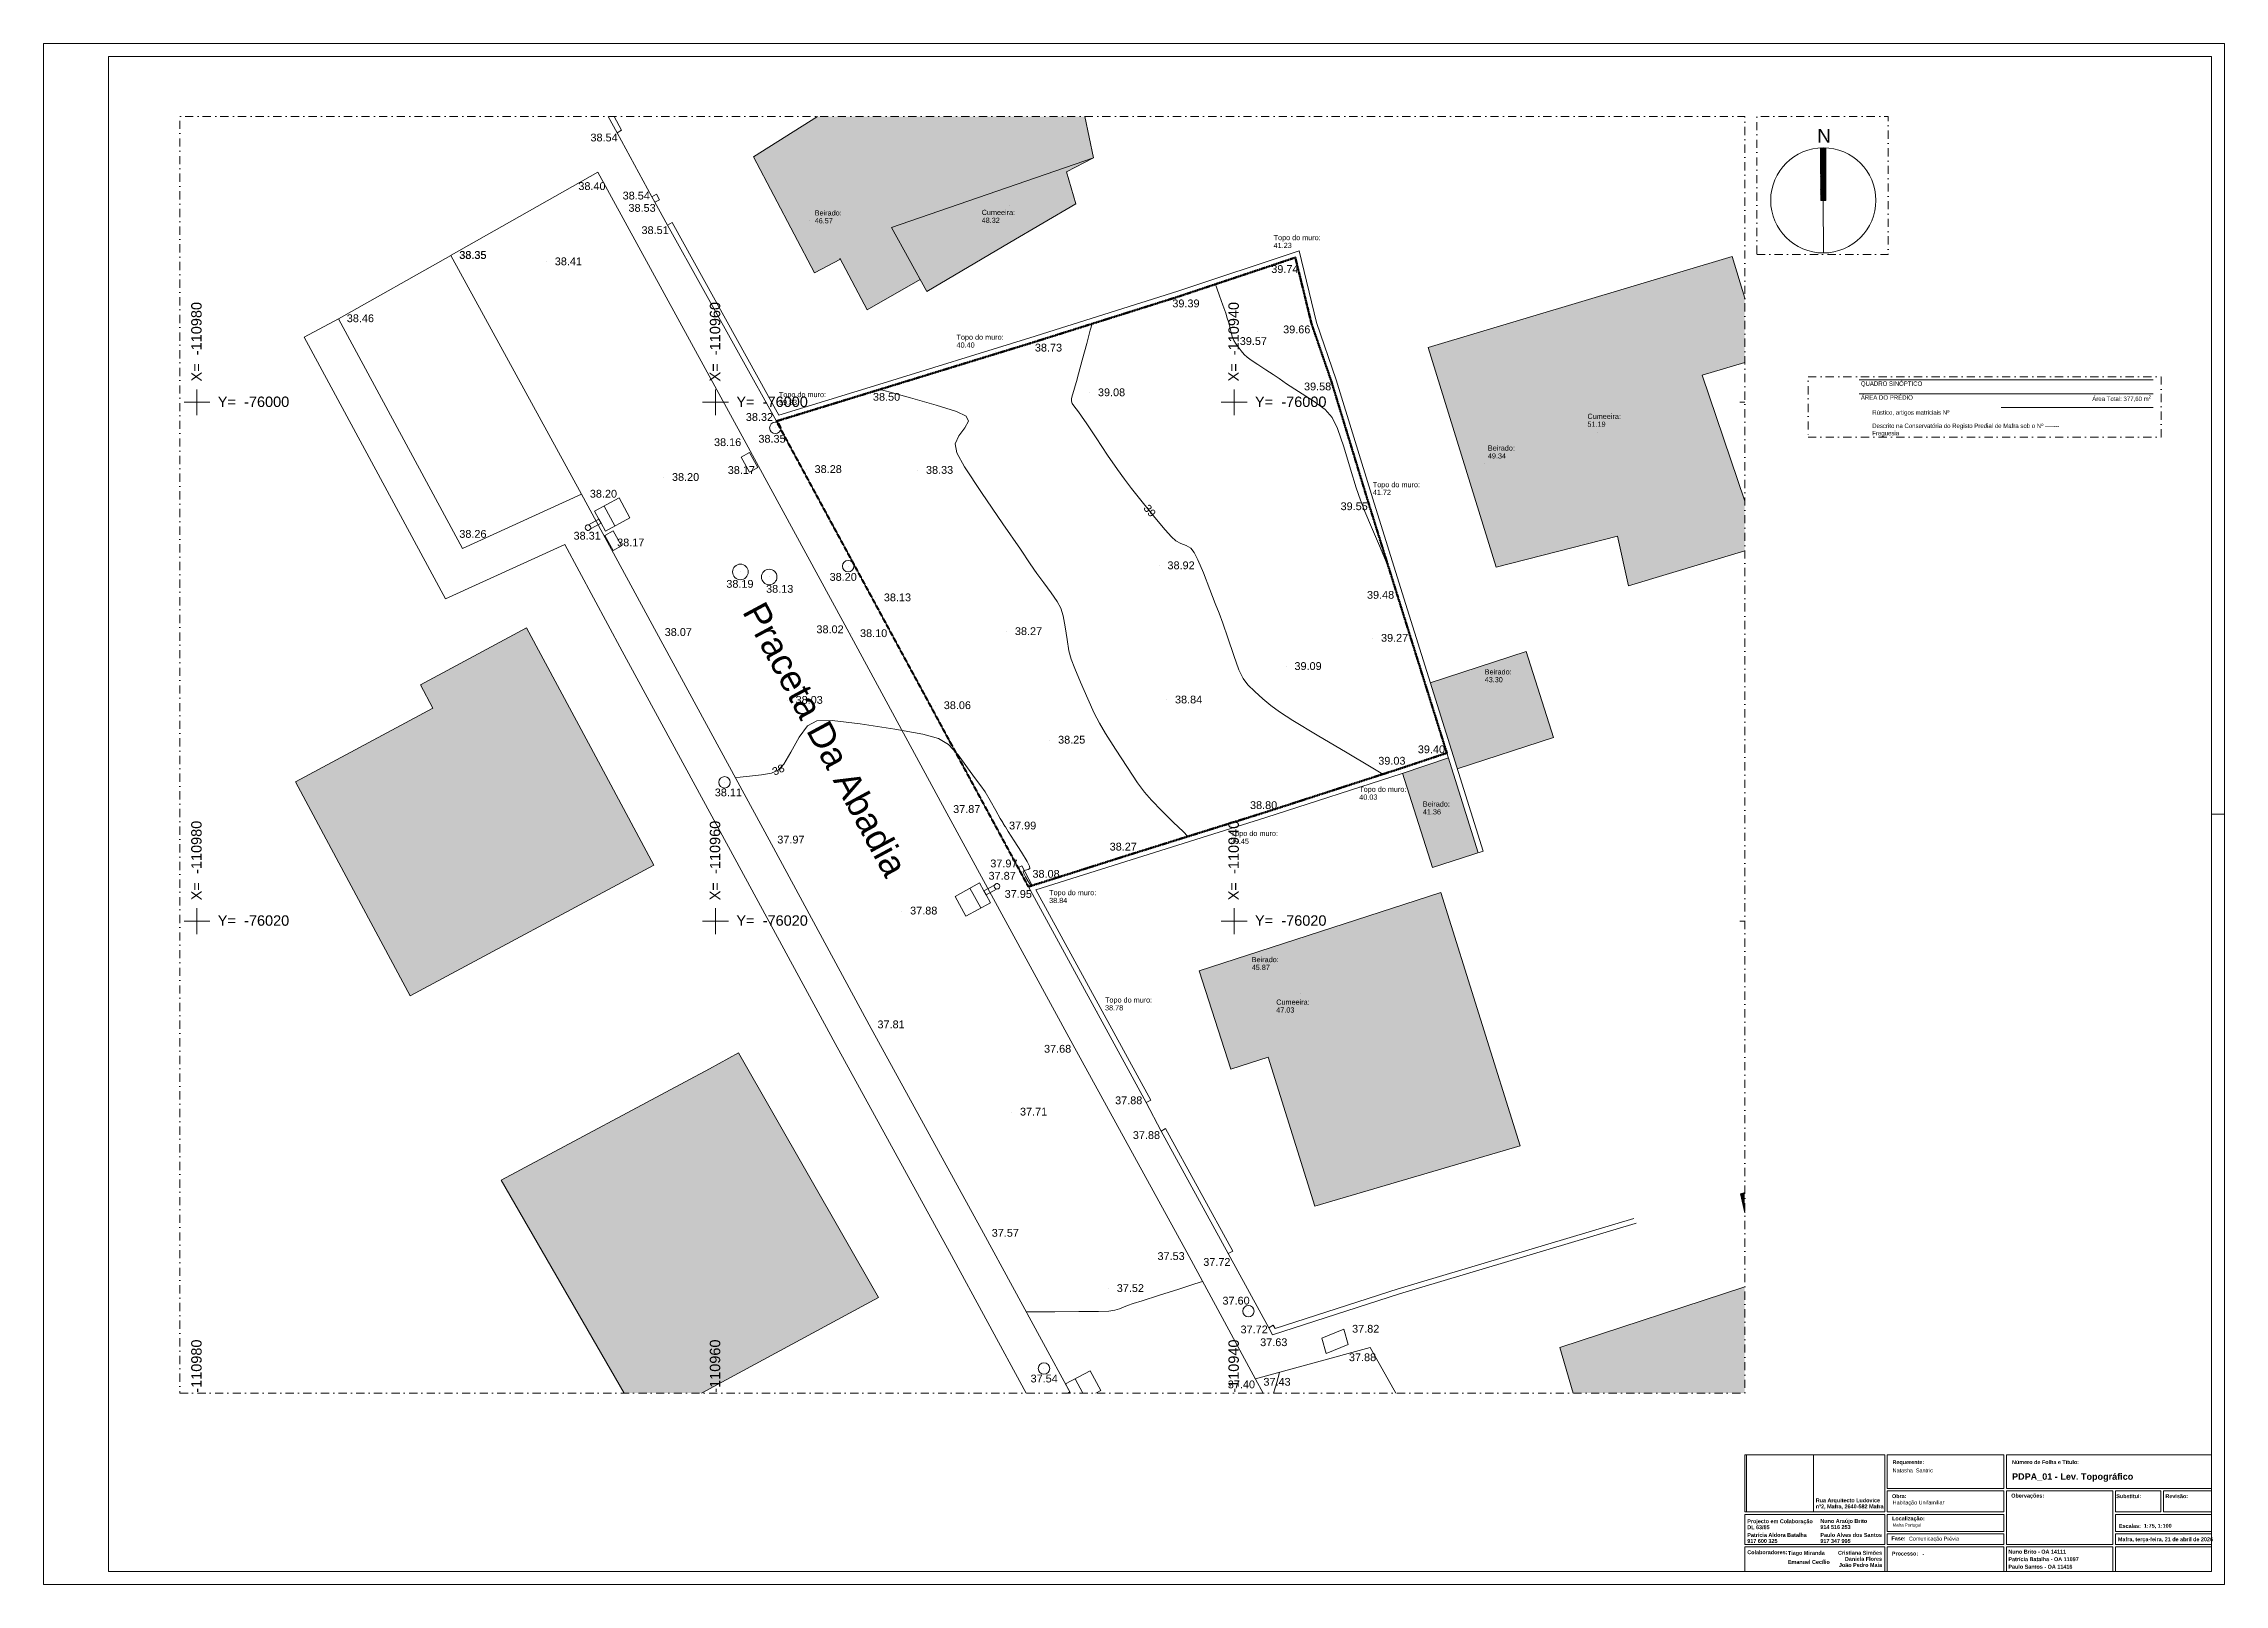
# Paper-space layout 'PDPA_01 - Lev. Topográfico' of a CAD drawing. Header units: metres, sheet in millimetres. Extents: x 0 to 841, y 0 to 594.
# The model-space entities are those that its viewports show. They can reach past a viewport. Long polylines and large blocks are cut down to what shows.
import ezdxf
from ezdxf.xclip import XClip

# ---------------------------------------------------------------- set-up
doc = ezdxf.new("R2010")
doc.units = ezdxf.units.M
doc.header["$MEASUREMENT"] = 0
doc.header["$XCLIPFRAME"] = 2
for name, pattern in [('ACAD_ISO10W100', [18, 12, -3, 0, -3]), ('Dot & Dashed', [0.670278, 0.3175, -0.176389, 0, -0.176389]), ('TRAZOS', [0.75, 0.5, -0.25])]:
    doc.linetypes.add(name, pattern=pattern)
for name, color, linetype in [('00 - DESENHO 2D', 7, 'Continuous'), ('00 - TEXTO GERAL', 7, 'Continuous'), ('15 - IMAGENS', 7, 'Continuous'), ('15 - LAYOUT', 7, 'Continuous'), ('Muro Não Confinante - MNC1_1_Caixa de Telecomunicações', 7, 'Continuous'), ('Muro Não Confinante - MNC1_1_Caixa de Visita', 7, 'Continuous'), ('Muro Não Confinante - MNC1_1_Cartografia', 7, 'Continuous'), ('Muro Não Confinante - MNC1_1_Contadores', 7, 'Continuous'), ('Muro Não Confinante - MNC1_1_CRUCES', 7, 'Continuous'), ('Muro Não Confinante - MNC1_1_CRUZ', 7, 'Continuous'), ('Muro Não Confinante - MNC1_1_CV-COTAS', 7, 'Continuous'), ('Muro Não Confinante - MNC1_1_CV-MESTRAS', 7, 'Continuous'), ('Muro Não Confinante - MNC1_1_CV-NORMAIS', 7, 'Continuous'), ('Muro Não Confinante - MNC1_1_Hatch', 7, 'Continuous'), ('Muro Não Confinante - MNC1_1_Iluminação', 7, 'Continuous'), ('Muro Não Confinante - MNC1_1_LEGENDA', 7, 'Continuous'), ('Muro Não Confinante - MNC1_1_limarruamento', 7, 'Continuous'), ('Muro Não Confinante - MNC1_1_limconstexist', 7, 'Continuous'), ('Muro Não Confinante - MNC1_1_limestacionamento', 7, 'Continuous'), ('Muro Não Confinante - MNC1_1_limlote', 7, 'Continuous'), ('Muro Não Confinante - MNC1_1_limmuro', 7, 'Continuous'), ('Muro Não Confinante - MNC1_1_limpasseio', 7, 'Continuous'), ('Muro Não Confinante - MNC1_1_PONTOS', 7, 'Continuous'), ('Muro Não Confinante - MNC1_1_PONTOS-Z', 7, 'Continuous'), ('Muro Não Confinante - MNC1_1_Sumidouro', 7, 'Continuous'), ('Muro Não Confinante - MNC1_1_txtcota', 7, 'Continuous'), ('Muro Não Confinante - MNC1_1_txttoponimia', 7, 'Continuous')]:
    doc.layers.add(name, color=color, linetype=linetype)
doc.layers.add('NonPlottable_15 - IMAGENS', color=7, linetype='Continuous', plot=False)
doc.styles.add('ESTILO_GERADO_1', font='ARIALN.TTF')
doc.styles.add('ESTILO_GERADO_14', font='arialbd.ttf')
doc.styles.add('ESTILO_GERADO_2', font='malgunsl.ttf')
doc.styles.add('ESTILO_GERADO_5', font='arial.ttf')
picture_1 = doc.add_image_def('image1.jpg', size_in_pixel=(423, 440))

psp = doc.layouts.new('PDPA_01 - Lev. Topográfico')

# ---------------------------------------------------------------- texts
at = {"layer": '00 - TEXTO GERAL', "color": 7, "linetype": 'Continuous', "lineweight": 13, "attachment_point": 1, "style": 'ESTILO_GERADO_14'}
for s, insert, char_height in [('\\A1;{\\pql;\\fArial|b1|i0|c0|p0;\\W1.000000;Requerente:}', (713, 47.87), 1.5), ('\\A1;{\\pql;\\fArial|b1|i0|c0|p0;\\W1.000000;Número de Folha e Título\\fArial|b1|i0|c0|p0;\\W1.000000;:}', (759.1, 47.87), 1.5), ('\\A1;{\\pql;\\fArial|b1|i0|c0|p0;\\W1.000000;PDPA_01\\fArial|b1|i0|c0|p0;\\W1.000000; \\fArial|b1|i0|c0|p0;\\W1.000000;- Lev. Topográfico}', (759.1, 42.82), 2.5), ('\\A1;{\\pql;\\fArial|b1|i0|c0|p0;\\W1.000000;Obra\\fArial|b1|i0|c0|p0;\\W1.000000;:}', (712.8, 34.75), 1.5), ('\\A1;{\\pql;\\fArial|b1|i0|c0|p0;\\W1.000000;Obervações\\fArial|b1|i0|c0|p0;\\W1.000000;:}', (758.8, 34.96), 1.5), ('\\A1;{\\pql;\\fArial|b1|i0|c0|p0;\\W1.000000;Substitui\\fArial|b1|i0|c0|p0;\\W1.000000;:}', (799.3, 34.74), 1.5), ('\\A1;{\\pql;\\fArial|b1|i0|c0|p0;\\W1.000000;Revisão\\fArial|b1|i0|c0|p0;\\W1.000000;:}', (818.25, 34.74), 1.5), ('\\A1;{\\pql;\\fArial|b1|i0|c0|p0;\\W1.000000;Localização\\fArial|b1|i0|c0|p0;\\W1.000000;:}', (712.85, 26.15), 1.5), ('\\A1;{\\pql;\\fArial|b1|i0|c0|p0;\\W1.000000;Fase\\fArial|b1|i0|c0|p0;\\W1.000000;:}', (712.61, 18.47), 1.5), ('\\A1;{\\pql;\\fArial|b1|i0|c0|p0;\\W1.000000;Mafra, \\fArial|b1|i0|c0|p0;\\W1.000000;terça-feira, 21 de abril de 2026}', (799.93, 18.12), 1.5), ('\\A1;{\\pql;\\fArial|b1|i0|c0|p0;\\W1.000000;Escalas\\fArial|b1|i0|c0|p0;\\W1.000000;:}', (800.3, 23.28), 1.5), ('\\A1;{\\pql;\\fArial|b1|i0|c0|p0;\\W1.000000;1:75, 1:100}', (809.94, 23.33), 1.5), ('\\A1;{\\pql;\\fArial|b1|i0|c0|p0;\\W1.000000;Colaboradores:}', (657, 13.14), 1.5), ('\\A1;{\\pql;\\fArial|b1|i0|c0|p0;\\W1.000000;Processo\\fArial|b1|i0|c0|p0;\\W1.000000;:}', (712.76, 12.63), 1.5)]:
    psp.add_mtext(s, dxfattribs=dict(at, insert=insert, char_height=char_height))
at = {"layer": '00 - TEXTO GERAL', "color": 7, "linetype": 'Continuous', "lineweight": 5, "attachment_point": 1}
for s, insert, char_height, style in [('\\A1;{\\pql;\\fArial|b0|i0|c0|p0;\\W1.000000;Natasha  Santric}', (713.08, 44.68), 1.5, 'ESTILO_GERADO_5'), ('\\A1;{\\pql;\\fArial|b0|i0|c0|p0;\\W1.000000;Habitação Unifamiliar}', (713.08, 32.31), 1.5, 'ESTILO_GERADO_5'), ('\\A1;{\\pqj;\\fArial|b0|i0|c0|p0;\\W1.000000;Mafra Portugal}', (713.02, 23.5), 1.2, 'ESTILO_GERADO_5'), ('\\A1;\\pxql;Comunicação Prévia', (719.36, 18.37), 1.5, 'ESTILO_GERADO_5'), ('\\A1;{\\pql;\\fMalgun Gothic Semilight|b0|i0|c0|p0;\\W1.000000;-}', (724.54, 12.63), 1.7, 'ESTILO_GERADO_2')]:
    psp.add_mtext(s, dxfattribs=dict(at, insert=insert, char_height=char_height, style=style))
at = {"layer": '00 - TEXTO GERAL', "color": 7, "linetype": 'Continuous', "lineweight": 13, "char_height": 1.5, "style": 'ESTILO_GERADO_14'}
for s, insert, attachment_point, line_spacing_factor in [('\\A1;{\\pql;\\fArial|b1|i0|c0|p0;\\W1.000000;Rua Arquitecto Ludovice\\P\\pql;\\fArial|b1|i0|c0|p0;\\W1.000000;nº2, Mafra, 2640\\fArial|b1|i0|c0|p0;\\W1.000000;-\\fArial|b1|i0|c0|p0;\\W1.000000;582 Mafra}', (683.4, 33.14), 1, 0.931662), ('\\A1;{\\pql;\\fArial|b1|i0|c0|p0;\\W1.000000;Nuno Araújo Brito\\P\\pql;\\fArial|b1|i0|c0|p0;\\W1.000000;914 516 253}', (685.19, 25.17), 1, 0.928052), ('\\A1;{\\pql;\\fArial|b1|i0|c0|p0;\\W1.000000;Patrícia Aldora Batalha\\P\\pql;\\fArial|b1|i0|c0|p0;\\W1.000000;917\\fArial|b1|i0|c0|p0;\\W1.000000; \\fArial|b1|i0|c0|p0;\\W1.000000;600\\fArial|b1|i0|c0|p0;\\W1.000000; \\fArial|b1|i0|c0|p0;\\W1.000000;325}', (657, 19.8), 1, 0.928052), ('\\A1;{\\pql;\\fArial|b1|i0|c0|p0;\\W1.000000;Projecto em Colaboração\\P\\pql;\\fArial|b1|i0|c0|p0;\\W1.000000;DL 63/85}', (657, 25.09), 1, 0.924231), ('\\A1;{\\pql;\\fArial|b1|i0|c0|p0;\\W1.000000;Paulo Alves dos Santos\\P\\pql;\\fArial|b1|i0|c0|p0;\\W1.000000;917 347 995}', (685.19, 19.8), 1, 0.931352), ('\\A1;{\\pql;\\fArial|b1|i0|c0|p0;\\W1.000000;Tiago Miranda\\P\\pql;\\fArial|b1|i0|c0|p0;\\W1.000000;Emanuel Cecílio}', (672.64, 12.88), 1, 1.395646), ('\\A1;{\\pqr;\\fArial|b1|i0|c0|p0;\\W1.000000;Cristiana Simões\\P\\pqr;\\fArial|b1|i0|c0|p0;\\W1.000000;Daniela Flores\\P\\pqr;\\fArial|b1|i0|c0|p0;\\W1.000000;João Pedro Maia}', (708.98, 12.92), 3, 0.93828), ('\\A1;{\\pql;\\fArial|b1|i0|c0|p0;\\W1.000000;Nuno Brito - OA 14111\\P\\pql;\\fArial|b1|i0|c0|p0;\\W1.000000;Patrícia Batalha - OA 11097\\P\\pql;\\fArial|b1|i0|c0|p0;\\W1.000000;Paulo Santos - OA 11416}', (757.7, 13.35), 1, 1.159239)]:
    psp.add_mtext(s, dxfattribs=dict(at, insert=insert, attachment_point=attachment_point, line_spacing_factor=line_spacing_factor))

msp = doc.modelspace()

# ---------------------------------------------------------------- texts
at = {"layer": '00 - TEXTO GERAL', "color": 7, "linetype": 'Continuous', "lineweight": 5, "char_height": 0.1275, "style": 'ESTILO_GERADO_1'}
for s, insert, attachment_point in [('\\A1;{\\pql;\\fArial Narrow|b0|i0|c0|p0;\\W1.000000;ÁREA DO PRÉDIO }', (-109304.038, -72939.104), 1), ('\\A1;{\\pql;\\fArial Narrow|b0|i0|c0|p0;\\W1.000000;QUADRO SINÓPTICO}', (-109304.039, -72938.703), 1), ('\\A1;\\pxqr;Área Total: 377,60 m{\\H0.66x;\\S2^  ;}', (-109295.649, -72939.104), 3)]:
    msp.add_mtext(s, dxfattribs=dict(at, insert=insert, attachment_point=attachment_point))
at = {"layer": '00 - TEXTO GERAL', "color": 7, "linetype": 'Continuous', "lineweight": 13, "insert": (-109303.709, -72939.535), "char_height": 0.1275, "attachment_point": 1, "style": 'ESTILO_GERADO_1'}
msp.add_mtext('\\A1;{\\pql;\\fArial Narrow|b0|i0|c0|p0;\\W1.000000;Rústico, artigos matriciais Nº }', dxfattribs=at)
at = {"layer": '00 - TEXTO GERAL', "color": 7, "linetype": 'Continuous', "lineweight": 13, "insert": (-109303.709, -72939.922), "char_height": 0.1275, "attachment_point": 1, "line_spacing_factor": 0.997384, "style": 'ESTILO_GERADO_1'}
msp.add_mtext('\\A1;{\\pql;\\fArial Narrow|b0|i0|c0|p0;\\W1.000000;Descrito na Conservatória do Registo Predial de Mafra sob o Nº \\fArial Narrow|b0|i0|c0|p0;\\W1.000000;-------\\P\\pql;\\fArial Narrow|b0|i0|c0|p0;\\W1.000000;Freguesia }', dxfattribs=at)

# ---------------------------------------------------------------- blocks, each defined once
blk = doc.blocks.new('Desenho_1_1', base_point=(1711.937, 3129.317))
at = {"layer": 'Muro Não Confinante - MNC1_1_Hatch', "linetype": 'Continuous', "lineweight": 18}
for points in [[(-109234.337, -72857.307), (-109236.447, -72853.478), (-109243.077, -72857.338), (-109242.307, -72858.518), (-109246.605, -72861.217), (-109244.247, -72865.694), (-109243.249, -72865.164), (-109242.213, -72867.114), (-109240.172, -72865.945), (-109241.276, -72863.948), (-109233.485, -72861.256)], [(-109241.276, -72863.948), (-109239.917, -72866.406), (-109236.711, -72864.523), (-109234.167, -72863.036), (-109234.527, -72861.797), (-109233.485, -72861.256)], [(-109210.017, -72869.637), (-109207.697, -72868.937), (-109208.857, -72865.055), (-109220.584, -72868.566), (-109217.955, -72877.038), (-109213.287, -72875.837), (-109212.857, -72877.757), (-109207.787, -72876.237)], [(-109252.876, -72883.988), (-109255.356, -72879.378), (-109259.446, -72881.568), (-109258.966, -72882.468), (-109264.266, -72885.308), (-109262.396, -72888.798), (-109259.846, -72893.568), (-109250.446, -72888.528)], [(-109216.807, -72880.291), (-109220.5, -72881.5), (-109219.46, -72884.817), (-109215.755, -72883.604)], [(-109219.802, -72884.394), (-109221.572, -72884.983), (-109220.411, -72888.62), (-109218.654, -72888.051)], [(-109220.094, -72889.579), (-109229.412, -72892.594), (-109228.192, -72896.393), (-109226.754, -72895.928), (-109224.958, -72901.673), (-109217.041, -72899.341)], [(-109247.176, -72895.757), (-109248.296, -72896.377), (-109256.326, -72900.668), (-109251.566, -72908.927), (-109250.836, -72910.077), (-109241.776, -72905.197)], [(-109202.917, -72899.596), (-109208.167, -72901.087), (-109208.537, -72901.197), (-109207.797, -72904.586), (-109206.807, -72904.266), (-109201.947, -72902.996)], [(-109200.237, -72906.436), (-109200.687, -72904.896), (-109201.297, -72902.826), (-109201.947, -72902.996), (-109206.807, -72904.266), (-109207.797, -72904.586), (-109215.506, -72907.127), (-109212.596, -72916.926), (-109198.607, -72912.996), (-109198.577, -72912.986), (-109198.797, -72912.116), (-109200.037, -72907.136)]]:
    blk.add_hatch(color=252, dxfattribs=at).paths.add_polyline_path(points)
at = {"layer": 'Muro Não Confinante - MNC1_1_Caixa de Telecomunicações', "color": 7, "linetype": 'Continuous', "lineweight": 18}
for p, q in [((-109224.686, -72906.757), (-109223.834, -72906.416)), ((-109223.834, -72906.416), (-109223.662, -72907.01)), ((-109224.686, -72906.757), (-109224.514, -72907.351)), ((-109224.514, -72907.351), (-109223.662, -72907.01))]:
    blk.add_line(p, q, dxfattribs=at)
at = {"layer": 'Muro Não Confinante - MNC1_1_Caixa de Visita', "color": 7, "linetype": 'Continuous', "lineweight": 18}
for centre, radius in [((-109245.76, -72871.669), 0.22), ((-109242.95, -72876.999), 0.22), ((-109247.105, -72877.22), 0.3), ((-109245.995, -72877.416), 0.3), ((-109247.716, -72885.332), 0.22), ((-109227.515, -72905.723), 0.22), ((-109235.399, -72907.931), 0.22)]:
    blk.add_circle(centre, radius, dxfattribs=at)
at = {"layer": 'Muro Não Confinante - MNC1_1_Cartografia', "color": 251, "linetype": 'Continuous', "lineweight": 18, "flags": 128}
blk.add_lwpolyline([(-109212.567, -72902.327), (-109212.597, -72902.337), (-109221.686, -72905.057)], dxfattribs=at)
at = {"layer": 'Muro Não Confinante - MNC1_1_Contadores', "color": 7, "linetype": 'Continuous', "lineweight": 18}
for p, q in [((-109236.385, -72888.617), (-109236.252, -72888.548)), ((-109236.385, -72888.617), (-109235.999, -72889.358)), ((-109236.252, -72888.548), (-109235.854, -72889.312))]:
    blk.add_line(p, q, dxfattribs=at)
at = {"layer": 'Muro Não Confinante - MNC1_1_CRUZ', "color": 7, "linetype": 'Continuous', "lineweight": 18}
for p, q in [((-109268.063, -72871.183), (-109268.063, -72870.183)), ((-109248.063, -72871.183), (-109248.063, -72870.183)), ((-109228.063, -72871.183), (-109228.063, -72870.183)), ((-109268.563, -72870.683), (-109267.563, -72870.683)), ((-109248.563, -72870.683), (-109247.563, -72870.683)), ((-109228.563, -72870.683), (-109227.563, -72870.683)), ((-109208.563, -72870.683), (-109207.563, -72870.683)), ((-109268.563, -72890.683), (-109267.563, -72890.683)), ((-109268.063, -72891.183), (-109268.063, -72890.183)), ((-109248.563, -72890.683), (-109247.563, -72890.683)), ((-109248.063, -72891.183), (-109248.063, -72890.183)), ((-109228.563, -72890.683), (-109227.563, -72890.683)), ((-109228.063, -72891.183), (-109228.063, -72890.183)), ((-109208.563, -72890.683), (-109207.563, -72890.683))]:
    blk.add_line(p, q, dxfattribs=at)
at = {"layer": 'Muro Não Confinante - MNC1_1_CV-MESTRAS', "color": 32, "linetype": 'Continuous', "lineweight": 18, "flags": 128}
for points in [[(-109233.543, -72867.655), (-109233.612, -72867.907), (-109233.752, -72868.418), (-109233.927, -72869.062), (-109234.07, -72869.587), (-109234.148, -72869.874), (-109234.197, -72870.052), (-109234.25, -72870.221), (-109234.304, -72870.388), (-109234.339, -72870.529), (-109234.342, -72870.632), (-109234.312, -72870.722), (-109234.249, -72870.819), (-109234.163, -72870.928), (-109234.067, -72871.055), (-109233.951, -72871.222), (-109233.751, -72871.517), (-109233.391, -72872.051), (-109232.944, -72872.714), (-109232.559, -72873.278), (-109232.294, -72873.648), (-109232.02, -72874.003), (-109231.608, -72874.52), (-109231.123, -72875.119), (-109230.725, -72875.602), (-109230.486, -72875.873), (-109230.312, -72876.026), (-109230.12, -72876.126), (-109229.915, -72876.207), (-109229.737, -72876.309), (-109229.603, -72876.467), (-109229.46, -72876.751), (-109229.251, -72877.261), (-109229.005, -72877.893), (-109228.795, -72878.437), (-109228.649, -72878.81), (-109228.507, -72879.193), (-109228.311, -72879.767), (-109228.082, -72880.441), (-109227.878, -72880.996), (-109227.715, -72881.331), (-109227.532, -72881.575), (-109227.272, -72881.837), (-109226.96, -72882.116), (-109226.645, -72882.376), (-109226.321, -72882.615), (-109225.804, -72882.945), (-109224.86, -72883.514), (-109223.702, -72884.202), (-109222.784, -72884.748), (-109222.331, -72885.019)], [(-109247.303, -72885.156), (-109247.119, -72885.13), (-109246.754, -72885.094), (-109246.293, -72885.047), (-109245.901, -72884.977), (-109245.648, -72884.864), (-109245.426, -72884.63), (-109245.155, -72884.168), (-109244.844, -72883.594), (-109244.519, -72883.149), (-109244.157, -72882.96), (-109243.562, -72882.951), (-109242.481, -72883.079), (-109241.151, -72883.283), (-109240.068, -72883.477), (-109239.467, -72883.64), (-109239.085, -72883.872), (-109238.713, -72884.279), (-109238.343, -72884.777), (-109238.039, -72885.197), (-109237.835, -72885.464), (-109237.67, -72885.704), (-109237.472, -72886.038), (-109237.257, -72886.42), (-109237.086, -72886.724), (-109236.991, -72886.888), (-109236.97, -72886.921), (-109236.949, -72886.954), (-109236.928, -72886.988), (-109236.907, -72887.021), (-109236.887, -72887.054), (-109236.774, -72887.234), (-109236.55, -72887.588), (-109236.271, -72888.031), (-109236.053, -72888.385), (-109235.956, -72888.568), (-109235.947, -72888.654), (-109236.01, -72888.695), (-109236.108, -72888.716), (-109236.182, -72888.74), (-109236.202, -72888.781), (-109236.178, -72888.851), (-109236.108, -72888.976), (-109236.015, -72889.13), (-109235.941, -72889.251), (-109235.906, -72889.311)]]:
    blk.add_lwpolyline(points, dxfattribs=at)
at = {"layer": 'Muro Não Confinante - MNC1_1_CV-NORMAIS', "color": 31, "linetype": 'Continuous', "lineweight": 18, "flags": 128}
for points in [[(-109228.785, -72866.144), (-109228.733, -72866.288), (-109228.63, -72866.578), (-109228.499, -72866.943), (-109228.39, -72867.248), (-109228.328, -72867.432), (-109228.282, -72867.584), (-109228.233, -72867.779), (-109228.18, -72867.997), (-109228.13, -72868.18), (-109228.081, -72868.302), (-109228.017, -72868.408), (-109227.916, -72868.544), (-109227.793, -72868.698), (-109227.675, -72868.833), (-109227.565, -72868.938), (-109227.409, -72869.054), (-109227.153, -72869.225), (-109226.838, -72869.427), (-109226.554, -72869.613), (-109226.328, -72869.769), (-109226.045, -72869.964), (-109225.58, -72870.262), (-109225.019, -72870.624), (-109224.556, -72870.964), (-109224.28, -72871.267), (-109224.073, -72871.686), (-109223.835, -72872.394), (-109223.577, -72873.257), (-109223.355, -72873.985), (-109223.193, -72874.454), (-109223.022, -72874.887), (-109222.764, -72875.502), (-109222.463, -72876.209), (-109222.225, -72876.768), (-109222.104, -72877.054)], [(-109241.714, -72870.182), (-109241.332, -72870.295), (-109240.543, -72870.515), (-109239.55, -72870.793), (-109238.767, -72871.038), (-109238.402, -72871.216), (-109238.315, -72871.405), (-109238.45, -72871.663), (-109238.686, -72871.972), (-109238.829, -72872.288), (-109238.764, -72872.627), (-109238.458, -72873.171), (-109237.808, -72874.153), (-109236.981, -72875.361), (-109236.304, -72876.348), (-109235.928, -72876.906), (-109235.675, -72877.276), (-109235.404, -72877.648), (-109235.123, -72878.029), (-109234.896, -72878.36), (-109234.755, -72878.623), (-109234.663, -72878.911), (-109234.585, -72879.332), (-109234.51, -72879.828), (-109234.434, -72880.262), (-109234.346, -72880.584), (-109234.211, -72880.94), (-109233.985, -72881.476), (-109233.707, -72882.112), (-109233.458, -72882.661), (-109233.262, -72883.049), (-109233.023, -72883.452), (-109232.64, -72884.054), (-109232.18, -72884.76), (-109231.788, -72885.348), (-109231.522, -72885.716), (-109231.256, -72886.024), (-109230.86, -72886.428), (-109230.398, -72886.879), (-109230.033, -72887.234), (-109229.847, -72887.42)], [(-109236.082, -72905.746), (-109235.719, -72905.744), (-109234.982, -72905.742), (-109234.053, -72905.739), (-109233.299, -72905.733), (-109232.893, -72905.717), (-109232.663, -72905.686), (-109232.49, -72905.633), (-109232.336, -72905.566), (-109232.172, -72905.498), (-109231.965, -72905.429), (-109231.618, -72905.319), (-109230.983, -72905.116), (-109230.204, -72904.868), (-109229.586, -72904.67), (-109229.282, -72904.573)], [(-109226.655, -72909.237), (-109226.421, -72908.472), (-109226.321, -72908.082)]]:
    blk.add_lwpolyline(points, dxfattribs=at)
at = {"layer": 'Muro Não Confinante - MNC1_1_Iluminação', "color": 7, "linetype": 'Continuous', "lineweight": 18}
for p, q in [((-109251.779, -72874.368), (-109252.727, -72874.882)), ((-109252.727, -72874.882), (-109252.561, -72875.188)), ((-109252.355, -72874.68), (-109251.942, -72875.443)), ((-109251.366, -72875.13), (-109251.779, -72874.368)), ((-109252.561, -72875.188), (-109252.97, -72875.41)), ((-109252.89, -72875.559), (-109252.481, -72875.337)), ((-109252.481, -72875.337), (-109252.314, -72875.644)), ((-109252.314, -72875.644), (-109251.366, -72875.13)), ((-109237.881, -72889.213), (-109238.828, -72889.73)), ((-109237.837, -72890.177), (-109238.253, -72889.416)), ((-109237.714, -72889.52), (-109237.881, -72889.213)), ((-109237.306, -72889.297), (-109237.714, -72889.52)), ((-109237.633, -72889.669), (-109237.225, -72889.446)), ((-109238.828, -72889.73), (-109238.413, -72890.491)), ((-109238.413, -72890.491), (-109237.466, -72889.975)), ((-109237.466, -72889.975), (-109237.633, -72889.669)), ((-109233.623, -72908.016), (-109234.572, -72908.529)), ((-109234.2, -72908.328), (-109233.786, -72909.09)), ((-109233.21, -72908.778), (-109233.623, -72908.016)), ((-109234.405, -72908.836), (-109234.815, -72909.058)), ((-109234.734, -72909.207), (-109234.325, -72908.985)), ((-109234.572, -72908.529), (-109234.405, -72908.836)), ((-109234.325, -72908.985), (-109234.159, -72909.292)), ((-109234.159, -72909.292), (-109233.21, -72908.778))]:
    blk.add_line(p, q, dxfattribs=at)
at = {"layer": 'Muro Não Confinante - MNC1_1_Iluminação', "color": 7, "linetype": 'Continuous', "lineweight": 18, "flags": 128}
for points in [[(-109252.561, -72875.188), (-109252.481, -72875.337)], [(-109237.633, -72889.669), (-109237.714, -72889.52)], [(-109234.405, -72908.836), (-109234.325, -72908.985)]]:
    blk.add_lwpolyline(points, dxfattribs=at)
at = {"layer": 'Muro Não Confinante - MNC1_1_Iluminação', "color": 7, "linetype": 'Continuous', "lineweight": 18}
for centre, start, end in [((-109252.986, -72875.515), 155.31014, 261.57034), ((-109252.986, -72875.515), 81.57034, 155.31014), ((-109252.986, -72875.515), 261.57034, 335.31014), ((-109252.986, -72875.515), 335.31014, 81.57034), ((-109237.209, -72889.341), 155.4699, 261.7301), ((-109237.209, -72889.341), 81.7301, 155.4699), ((-109237.209, -72889.341), 261.7301, 335.4699), ((-109237.209, -72889.341), 335.4699, 81.7301), ((-109234.83, -72909.162), 155.31014, 261.57034), ((-109234.83, -72909.162), 81.57034, 155.31014), ((-109234.83, -72909.162), 335.31014, 81.57034)]:
    blk.add_arc(centre, 0.106, start, end, dxfattribs=at)
at = {"layer": 'Muro Não Confinante - MNC1_1_LEGENDA', "color": 253, "linetype": 'Continuous', "lineweight": 18}
for p, q in [((-109182.387, -72846.407), (-109182.254, -72846.273)), ((-109182.387, -72846.371), (-109182.289, -72846.273)), ((-109182.387, -72846.335), (-109182.326, -72846.273)), ((-109182.387, -72846.299), (-109182.363, -72846.275)), ((-109182.386, -72846.443), (-109182.219, -72846.274)), ((-109182.386, -72846.479), (-109182.184, -72846.275)), ((-109182.386, -72846.514), (-109182.184, -72846.311)), ((-109182.386, -72846.55), (-109182.184, -72846.346)), ((-109182.386, -72846.586), (-109182.184, -72846.382)), ((-109182.386, -72846.622), (-109182.184, -72846.418)), ((-109182.385, -72846.658), (-109182.184, -72846.454)), ((-109182.385, -72846.694), (-109182.183, -72846.49)), ((-109182.385, -72846.729), (-109182.183, -72846.526)), ((-109182.385, -72846.765), (-109182.183, -72846.562)), ((-109182.385, -72846.801), (-109182.183, -72846.597)), ((-109182.385, -72846.837), (-109182.183, -72846.633)), ((-109182.384, -72846.873), (-109182.183, -72846.669)), ((-109182.384, -72846.909), (-109182.182, -72846.705)), ((-109182.384, -72846.945), (-109182.182, -72846.741)), ((-109182.384, -72846.98), (-109182.182, -72846.777)), ((-109182.384, -72847.016), (-109182.182, -72846.812)), ((-109182.384, -72847.052), (-109182.182, -72846.848)), ((-109182.383, -72847.088), (-109182.182, -72846.884)), ((-109182.383, -72847.124), (-109182.181, -72846.92)), ((-109182.383, -72847.16), (-109182.181, -72846.956)), ((-109182.383, -72847.195), (-109182.181, -72846.992)), ((-109182.383, -72847.231), (-109182.181, -72847.028)), ((-109182.382, -72847.267), (-109182.181, -72847.063)), ((-109182.382, -72847.303), (-109182.181, -72847.099)), ((-109182.382, -72847.339), (-109182.18, -72847.135)), ((-109182.382, -72847.375), (-109182.18, -72847.171)), ((-109182.382, -72847.41), (-109182.18, -72847.207)), ((-109182.382, -72847.446), (-109182.18, -72847.243)), ((-109182.381, -72847.482), (-109182.18, -72847.278)), ((-109182.381, -72847.518), (-109182.179, -72847.314)), ((-109182.381, -72847.554), (-109182.179, -72847.35)), ((-109182.381, -72847.59), (-109182.179, -72847.386)), ((-109182.381, -72847.626), (-109182.179, -72847.422)), ((-109182.381, -72847.661), (-109182.179, -72847.458)), ((-109182.38, -72847.697), (-109182.179, -72847.494)), ((-109182.38, -72847.733), (-109182.178, -72847.529)), ((-109182.38, -72847.769), (-109182.178, -72847.565)), ((-109182.38, -72847.805), (-109182.178, -72847.601)), ((-109182.38, -72847.841), (-109182.178, -72847.637)), ((-109182.38, -72847.876), (-109182.178, -72847.673)), ((-109182.379, -72847.912), (-109182.178, -72847.709)), ((-109182.379, -72847.948), (-109182.177, -72847.744)), ((-109182.379, -72847.984), (-109182.177, -72847.78)), ((-109182.379, -72848.02), (-109182.177, -72847.816)), ((-109182.379, -72848.056), (-109182.177, -72847.852)), ((-109182.379, -72848.092), (-109182.177, -72847.888)), ((-109182.378, -72848.127), (-109182.177, -72847.924)), ((-109182.378, -72848.163), (-109182.176, -72847.959)), ((-109182.378, -72848.199), (-109182.176, -72847.995)), ((-109182.378, -72848.235), (-109182.176, -72848.031)), ((-109182.378, -72848.271), (-109182.176, -72848.067)), ((-109182.372, -72848.301), (-109182.176, -72848.103)), ((-109182.336, -72848.301), (-109182.176, -72848.139)), ((-109182.3, -72848.301), (-109182.175, -72848.175)), ((-109182.264, -72848.3), (-109182.175, -72848.21)), ((-109182.228, -72848.3), (-109182.175, -72848.246)), ((-109182.193, -72848.3), (-109182.175, -72848.282))]:
    blk.add_line(p, q, dxfattribs=at)
at = {"layer": 'Muro Não Confinante - MNC1_1_LEGENDA', "color": 7, "linetype": 'Continuous', "lineweight": 18}
for p, q in [((-109182.378, -72848.301), (-109182.387, -72846.276)), ((-109182.175, -72848.3), (-109182.184, -72846.275)), ((-109182.378, -72848.301), (-109182.175, -72848.3)), ((-109182.266, -72850.328), (-109182.276, -72848.3)), ((-109182.064, -72850.327), (-109182.064, -72850.317))]:
    blk.add_line(p, q, dxfattribs=at)
blk.add_circle((-109182.276, -72848.3), 2.028, dxfattribs=at)
at = {"layer": 'Muro Não Confinante - MNC1_1_limarruamento', "color": 7, "linetype": 'Continuous', "lineweight": 18}
for p, q in [((-109258.261, -72865.015), (-109252.606, -72861.815)), ((-109252.606, -72861.815), (-109246.957, -72872.129)), ((-109246.957, -72872.129), (-109243.079, -72879.262)), ((-109250.343, -72879.556), (-109253.23, -72874.222)), ((-109251.662, -72880.271), (-109253.882, -72876.169)), ((-109243.079, -72879.262), (-109239.22, -72886.379)), ((-109246.001, -72887.556), (-109250.343, -72879.556)), ((-109247.319, -72888.271), (-109251.662, -72880.271)), ((-109239.22, -72886.379), (-109234.287, -72895.445)), ((-109242.137, -72894.681), (-109246.001, -72887.556)), ((-109243.454, -72895.399), (-109247.319, -72888.271)), ((-109237.732, -72902.718), (-109242.137, -72894.681)), ((-109239.048, -72903.437), (-109243.454, -72895.399)), ((-109234.287, -72895.445), (-109229.893, -72903.444)), ((-109232.781, -72911.803), (-109237.732, -72902.718)), ((-109234.095, -72912.526), (-109239.048, -72903.437)), ((-109229.893, -72903.444), (-109227.243, -72908.337)), ((-109227.243, -72908.337), (-109219.608, -72922.411))]:
    blk.add_line(p, q, dxfattribs=at)
at = {"layer": 'Muro Não Confinante - MNC1_1_limconstexist', "color": 7, "linetype": 'Continuous', "lineweight": 18}
for p, q in [((-109234.337, -72857.307), (-109233.485, -72861.256)), ((-109246.605, -72861.217), (-109242.307, -72858.518)), ((-109246.605, -72861.217), (-109244.247, -72865.694)), ((-109241.276, -72863.948), (-109233.485, -72861.256)), ((-109233.485, -72861.256), (-109234.527, -72861.797)), ((-109234.527, -72861.797), (-109234.167, -72863.036)), ((-109234.167, -72863.036), (-109236.711, -72864.523)), ((-109241.276, -72863.948), (-109239.917, -72866.406)), ((-109236.711, -72864.523), (-109239.917, -72866.406)), ((-109244.247, -72865.694), (-109243.249, -72865.164)), ((-109243.268, -72865.128), (-109242.213, -72867.114)), ((-109220.584, -72868.566), (-109208.857, -72865.055)), ((-109208.857, -72865.055), (-109207.697, -72868.937)), ((-109242.213, -72867.114), (-109240.172, -72865.945)), ((-109220.584, -72868.566), (-109217.955, -72877.038)), ((-109207.697, -72868.937), (-109210.017, -72869.637)), ((-109210.017, -72869.637), (-109207.787, -72876.237)), ((-109213.287, -72875.837), (-109217.955, -72877.038)), ((-109212.857, -72877.757), (-109213.287, -72875.837)), ((-109207.787, -72876.237), (-109212.857, -72877.757)), ((-109220.5, -72881.5), (-109216.807, -72880.291)), ((-109216.807, -72880.291), (-109215.755, -72883.604)), ((-109219.46, -72884.817), (-109215.755, -72883.604)), ((-109221.572, -72884.983), (-109220.411, -72888.62)), ((-109220.411, -72888.62), (-109218.464, -72887.99)), ((-109229.412, -72892.594), (-109220.094, -72889.579)), ((-109220.094, -72889.579), (-109217.041, -72899.341)), ((-109229.412, -72892.594), (-109228.192, -72896.393)), ((-109228.192, -72896.393), (-109226.754, -72895.928)), ((-109226.754, -72895.928), (-109224.958, -72901.673)), ((-109224.958, -72901.673), (-109217.041, -72899.341))]:
    blk.add_line(p, q, dxfattribs=at)
at = {"layer": 'Muro Não Confinante - MNC1_1_limconstexist', "color": 7, "linetype": 'Continuous', "lineweight": 18, "flags": 128}
for points in [[(-109250.446, -72888.528), (-109259.846, -72893.568), (-109262.396, -72888.798), (-109264.266, -72885.308), (-109258.966, -72882.468), (-109259.446, -72881.568), (-109255.356, -72879.378), (-109252.876, -72883.988)], [(-109241.776, -72905.197), (-109250.836, -72910.077), (-109251.566, -72908.927), (-109256.326, -72900.668), (-109248.296, -72896.377), (-109247.176, -72895.757)], [(-109201.947, -72902.996), (-109206.807, -72904.266), (-109207.797, -72904.586), (-109208.537, -72901.197), (-109208.167, -72901.087), (-109202.917, -72899.596)], [(-109207.797, -72904.586), (-109206.807, -72904.266), (-109201.947, -72902.996), (-109201.297, -72902.826), (-109200.687, -72904.896), (-109200.237, -72906.436), (-109200.037, -72907.136), (-109198.797, -72912.116), (-109198.577, -72912.986), (-109198.607, -72912.996), (-109212.596, -72916.926), (-109215.506, -72907.127)]]:
    blk.add_lwpolyline(points, close=True, dxfattribs=at)
at = {"layer": 'Muro Não Confinante - MNC1_1_limestacionamento', "color": 7, "linetype": 'Continuous', "lineweight": 18}
for p, q in [((-109262.603, -72867.459), (-109258.269, -72865.023)), ((-109258.269, -72865.023), (-109253.23, -72874.222)), ((-109257.824, -72876.318), (-109262.603, -72867.459)), ((-109258.478, -72878.265), (-109263.923, -72868.171)), ((-109253.23, -72874.222), (-109257.824, -72876.318)), ((-109253.882, -72876.169), (-109258.478, -72878.265)), ((-109222.817, -72907.116), (-109227.246, -72908.333)), ((-109215.033, -72921.079), (-109222.817, -72907.116))]:
    blk.add_line(p, q, dxfattribs=at)
at = {"layer": 'Muro Não Confinante - MNC1_1_limlote', "color": 1, "linetype": 'ACAD_ISO10W100', "lineweight": 18, "flags": 128}
blk.add_lwpolyline([(-109245.718, -72871.411), (-109241.714, -72870.182), (-109235.88, -72868.391), (-109230.169, -72866.593), (-109225.705, -72865.101), (-109225.079, -72867.66), (-109224.316, -72869.873), (-109222.913, -72874.468), (-109221.781, -72878.088), (-109219.862, -72884.203), (-109221.645, -72884.797), (-109226.907, -72886.501), (-109232.102, -72888.124), (-109235.999, -72889.358)], close=True, dxfattribs=at)
at = {"layer": 'Muro Não Confinante - MNC1_1_limmuro', "color": 7, "linetype": 'Continuous', "lineweight": 18}
for p, q in [((-109253.266, -72857.284), (-109251.685, -72860.194)), ((-109253.442, -72857.38), (-109251.861, -72860.29)), ((-109251.685, -72860.194), (-109251.861, -72860.29)), ((-109251.861, -72860.29), (-109250.52, -72862.758)), ((-109250.52, -72862.758), (-109250.344, -72862.663)), ((-109250.52, -72862.758), (-109250.406, -72862.969)), ((-109250.23, -72862.874), (-109250.406, -72862.969)), ((-109250.406, -72862.969), (-109249.913, -72863.852)), ((-109250.344, -72862.663), (-109250.23, -72862.874)), ((-109249.913, -72863.852), (-109249.738, -72863.755)), ((-109249.913, -72863.852), (-109245.718, -72871.411)), ((-109249.738, -72863.755), (-109245.622, -72871.172)), ((-109230.231, -72866.403), (-109225.562, -72864.842)), ((-109225.562, -72864.842), (-109224.887, -72867.603)), ((-109230.169, -72866.593), (-109225.705, -72865.101)), ((-109225.705, -72865.101), (-109225.079, -72867.66)), ((-109235.939, -72868.2), (-109230.231, -72866.403)), ((-109235.88, -72868.391), (-109230.169, -72866.593)), ((-109225.079, -72867.66), (-109224.316, -72869.873)), ((-109224.887, -72867.603), (-109224.126, -72869.811)), ((-109241.772, -72869.991), (-109235.939, -72868.2)), ((-109241.714, -72870.182), (-109235.88, -72868.391)), ((-109224.316, -72869.873), (-109222.913, -72874.468)), ((-109224.126, -72869.811), (-109222.722, -72874.409)), ((-109245.718, -72871.411), (-109241.714, -72870.182)), ((-109245.622, -72871.172), (-109241.772, -72869.991)), ((-109222.913, -72874.468), (-109221.781, -72878.088)), ((-109222.722, -72874.409), (-109221.59, -72878.028)), ((-109218.654, -72888.051), (-109221.781, -72878.088)), ((-109218.464, -72887.99), (-109221.59, -72878.028)), ((-109219.862, -72884.203), (-109221.645, -72884.797)), ((-109219.799, -72884.393), (-109221.582, -72884.987)), ((-109221.645, -72884.797), (-109226.907, -72886.501)), ((-109221.583, -72884.987), (-109226.846, -72886.691)), ((-109226.907, -72886.501), (-109232.102, -72888.124)), ((-109226.846, -72886.691), (-109232.042, -72888.315)), ((-109232.102, -72888.124), (-109235.999, -72889.358)), ((-109232.042, -72888.315), (-109235.707, -72889.475)), ((-109235.999, -72889.358), (-109231.46, -72897.677)), ((-109235.707, -72889.475), (-109231.284, -72897.581)), ((-109231.284, -72897.581), (-109231.46, -72897.677)), ((-109231.46, -72897.677), (-109230.884, -72898.777)), ((-109230.884, -72898.777), (-109230.708, -72898.681)), ((-109230.884, -72898.777), (-109228.294, -72903.499)), ((-109230.708, -72898.681), (-109228.118, -72903.403)), ((-109221.746, -72904.866), (-109212.654, -72902.145)), ((-109221.686, -72905.057), (-109212.597, -72902.337)), ((-109228.118, -72903.403), (-109228.294, -72903.499)), ((-109228.294, -72903.499), (-109226.731, -72906.359)), ((-109226.583, -72906.634), (-109221.686, -72905.057)), ((-109226.486, -72906.392), (-109221.746, -72904.866)), ((-109226.731, -72906.359), (-109226.555, -72906.264)), ((-109226.731, -72906.359), (-109226.583, -72906.634)), ((-109226.555, -72906.264), (-109226.486, -72906.392))]:
    blk.add_line(p, q, dxfattribs=at)
at = {"layer": 'Muro Não Confinante - MNC1_1_limpasseio', "color": 7, "linetype": 'Continuous', "lineweight": 18}
for p, q in [((-109263.923, -72868.171), (-109262.603, -72867.459)), ((-109245.718, -72871.411), (-109235.999, -72889.358))]:
    blk.add_line(p, q, dxfattribs=at)
at = {"layer": 'Muro Não Confinante - MNC1_1_PONTOS', "color": 7, "linetype": 'Continuous', "lineweight": 18}
for p, q in [((-109251.861, -72860.29), (-109251.861, -72860.29)), ((-109246.605, -72861.217), (-109246.605, -72861.217)), ((-109233.485, -72861.256), (-109233.485, -72861.256)), ((-109252.606, -72861.815), (-109252.606, -72861.815)), ((-109250.52, -72862.758), (-109250.52, -72862.758)), ((-109250.406, -72862.969), (-109250.406, -72862.969)), ((-109236.724, -72863.078), (-109236.724, -72863.078)), ((-109234.167, -72863.036), (-109234.167, -72863.036)), ((-109249.913, -72863.852), (-109249.913, -72863.852)), ((-109244.423, -72863.676), (-109244.423, -72863.676)), ((-109241.276, -72863.948), (-109241.276, -72863.948)), ((-109236.711, -72864.523), (-109236.711, -72864.523)), ((-109258.269, -72865.023), (-109258.269, -72865.023)), ((-109258.261, -72865.015), (-109258.261, -72865.015)), ((-109254.582, -72865.264), (-109254.582, -72865.264)), ((-109243.268, -72865.128), (-109243.268, -72865.128)), ((-109225.791, -72865.114), (-109225.791, -72865.114)), ((-109225.766, -72865.164), (-109225.766, -72865.164)), ((-109225.705, -72865.101), (-109225.705, -72865.101)), ((-109244.247, -72865.694), (-109244.247, -72865.694)), ((-109240.172, -72865.945), (-109240.172, -72865.945)), ((-109239.917, -72866.406), (-109239.917, -72866.406)), ((-109230.169, -72866.593), (-109230.169, -72866.593)), ((-109242.213, -72867.114), (-109242.213, -72867.114)), ((-109262.603, -72867.459), (-109262.603, -72867.459)), ((-109227.156, -72867.967), (-109227.156, -72867.967)), ((-109225.079, -72867.66), (-109225.079, -72867.66)), ((-109235.88, -72868.391), (-109235.88, -72868.391)), ((-109220.584, -72868.566), (-109220.584, -72868.566)), ((-109237.253, -72868.738), (-109237.253, -72868.738)), ((-109224.316, -72869.873), (-109224.316, -72869.873)), ((-109241.714, -72870.182), (-109241.714, -72870.182)), ((-109233.635, -72870.313), (-109233.635, -72870.313)), ((-109245.76, -72871.669), (-109245.76, -72871.669)), ((-109245.742, -72871.45), (-109245.742, -72871.45)), ((-109245.718, -72871.411), (-109245.718, -72871.411)), ((-109245.45, -72871.322), (-109245.45, -72871.322)), ((-109246.957, -72872.129), (-109246.957, -72872.129)), ((-109214.048, -72871.864), (-109214.048, -72871.864)), ((-109246.591, -72872.906), (-109246.591, -72872.906)), ((-109218.395, -72873.055), (-109218.395, -72873.055)), ((-109250.063, -72873.578), (-109250.063, -72873.578)), ((-109244.563, -72873.273), (-109244.563, -72873.273)), ((-109240.267, -72873.305), (-109240.267, -72873.305)), ((-109253.23, -72874.222), (-109253.23, -72874.222)), ((-109222.955, -72874.116), (-109222.955, -72874.116)), ((-109222.913, -72874.468), (-109222.913, -72874.468)), ((-109252.99, -72875.515), (-109252.99, -72875.515)), ((-109252.177, -72876.102), (-109252.177, -72876.102)), ((-109257.824, -72876.318), (-109257.824, -72876.318)), ((-109247.105, -72877.22), (-109247.105, -72877.22)), ((-109245.995, -72877.416), (-109245.995, -72877.416)), ((-109242.95, -72876.999), (-109242.95, -72876.999)), ((-109230.954, -72876.983), (-109230.954, -72876.983)), ((-109217.955, -72877.038), (-109217.955, -72877.038)), ((-109221.781, -72878.088), (-109221.781, -72878.088)), ((-109241.892, -72878.219), (-109241.892, -72878.219)), ((-109243.079, -72879.262), (-109243.079, -72879.262)), ((-109250.343, -72879.556), (-109250.343, -72879.556)), ((-109242.81, -72879.599), (-109242.81, -72879.599)), ((-109236.837, -72879.521), (-109236.837, -72879.521)), ((-109222.719, -72879.778), (-109222.719, -72879.778)), ((-109216.807, -72880.291), (-109216.807, -72880.291)), ((-109226.057, -72880.866), (-109226.057, -72880.866)), ((-109220.601, -72881.533), (-109220.601, -72881.533)), ((-109245.296, -72882.171), (-109245.296, -72882.171)), ((-109239.581, -72882.376), (-109239.581, -72882.376)), ((-109230.664, -72882.157), (-109230.664, -72882.157)), ((-109235.172, -72883.705), (-109235.172, -72883.705)), ((-109219.862, -72884.203), (-109219.862, -72884.203)), ((-109219.748, -72884.244), (-109219.748, -72884.244)), ((-109219.748, -72884.247), (-109219.748, -72884.247)), ((-109221.663, -72884.91), (-109221.663, -72884.91)), ((-109221.645, -72884.797), (-109221.645, -72884.797)), ((-109221.619, -72884.838), (-109221.619, -72884.838)), ((-109219.549, -72884.846), (-109219.549, -72884.846)), ((-109247.716, -72885.332), (-109247.716, -72885.332)), ((-109239.22, -72886.379), (-109239.22, -72886.379)), ((-109226.907, -72886.501), (-109226.907, -72886.501)), ((-109246.001, -72887.556), (-109246.001, -72887.556)), ((-109237.064, -72887.015), (-109237.064, -72887.015)), ((-109228.2, -72886.998), (-109228.2, -72886.998)), ((-109232.102, -72888.124), (-109232.102, -72888.124)), ((-109236.385, -72888.617), (-109236.385, -72888.617)), ((-109220.411, -72888.62), (-109220.411, -72888.62)), ((-109237.205, -72889.34), (-109237.205, -72889.34)), ((-109236.026, -72889.37), (-109236.026, -72889.37)), ((-109235.999, -72889.358), (-109235.999, -72889.358)), ((-109235.714, -72889.218), (-109235.714, -72889.218)), ((-109235.626, -72889.292), (-109235.626, -72889.292)), ((-109220.094, -72889.579), (-109220.094, -72889.579)), ((-109240.878, -72890.294), (-109240.878, -72890.294)), ((-109229.412, -72892.594), (-109229.412, -72892.594)), ((-109225.495, -72893.486), (-109225.495, -72893.486)), ((-109233.329, -72894.157), (-109233.329, -72894.157)), ((-109242.137, -72894.681), (-109242.137, -72894.681)), ((-109234.287, -72895.445), (-109234.287, -72895.445)), ((-109228.192, -72896.393), (-109228.192, -72896.393)), ((-109236.641, -72898.045), (-109236.641, -72898.045)), ((-109231.46, -72897.677), (-109231.46, -72897.677)), ((-109230.884, -72898.777), (-109230.884, -72898.777)), ((-109224.958, -72901.673), (-109224.958, -72901.673)), ((-109237.732, -72902.718), (-109237.732, -72902.718)), ((-109229.893, -72903.444), (-109229.893, -72903.444)), ((-109228.294, -72903.499), (-109228.294, -72903.499)), ((-109232.91, -72904.848), (-109232.91, -72904.848)), ((-109227.515, -72905.723), (-109227.515, -72905.723)), ((-109226.731, -72906.359), (-109226.731, -72906.359)), ((-109223.834, -72906.416), (-109223.834, -72906.416)), ((-109226.583, -72906.634), (-109226.583, -72906.634)), ((-109224.686, -72906.757), (-109224.686, -72906.757)), ((-109223.662, -72907.01), (-109223.662, -72907.01)), ((-109222.817, -72907.116), (-109222.817, -72907.116)), ((-109235.399, -72907.931), (-109235.399, -72907.931)), ((-109227.243, -72908.337), (-109227.243, -72908.337)), ((-109227.11, -72908.295), (-109227.11, -72908.295)), ((-109234.834, -72909.163), (-109234.834, -72909.163))]:
    blk.add_line(p, q, dxfattribs=at)
at = {"layer": 'Muro Não Confinante - MNC1_1_Sumidouro', "color": 7, "linetype": 'Continuous', "lineweight": 18}
for p, q in [((-109246.751, -72872.618), (-109247.071, -72872.794)), ((-109247.071, -72872.794), (-109246.752, -72873.369)), ((-109246.751, -72872.618), (-109246.432, -72873.193)), ((-109246.432, -72873.193), (-109246.752, -72873.369)), ((-109252.335, -72875.814), (-109252.015, -72875.639)), ((-109252.018, -72876.389), (-109252.335, -72875.814)), ((-109252.018, -72876.389), (-109251.697, -72876.215)), ((-109251.697, -72876.215), (-109252.015, -72875.639))]:
    blk.add_line(p, q, dxfattribs=at)
at = {"layer": 'Muro Não Confinante - MNC1_1_CRUCES', "color": 7, "linetype": 'Continuous', "lineweight": 18, "char_height": 0.4, "attachment_point": 7, "rotation": 90, "style": 'ESTILO_GERADO_5'}
for s, insert in [('\\A1;{\\pql;\\fArial|b0|i0|c0|p0;\\W1.000000;-110980}', (-109267.879, -72868.865)), ('\\A1;{\\pql;\\fArial|b0|i0|c0|p0;\\W1.000000;-110960}', (-109247.879, -72868.865)), ('\\A1;{\\pql;\\fArial|b0|i0|c0|p0;\\W1.000000;-110940}', (-109227.879, -72868.865)), ('\\A1;{\\pql;\\fArial|b0|i0|c0|p0;\\W1.000000;-110920}', (-109207.879, -72868.865)), ('\\A1;{\\pql;\\fArial|b0|i0|c0|p0;\\W1.000000;X=}', (-109267.886, -72869.88)), ('\\A1;{\\pql;\\fArial|b0|i0|c0|p0;\\W1.000000;X=}', (-109247.886, -72869.88)), ('\\A1;{\\pql;\\fArial|b0|i0|c0|p0;\\W1.000000;X=}', (-109227.886, -72869.88)), ('\\A1;{\\pql;\\fArial|b0|i0|c0|p0;\\W1.000000;X=}', (-109207.886, -72869.88)), ('\\A1;{\\pql;\\fArial|b0|i0|c0|p0;\\W1.000000;-110980}', (-109267.879, -72888.865)), ('\\A1;{\\pql;\\fArial|b0|i0|c0|p0;\\W1.000000;-110960}', (-109247.879, -72888.865)), ('\\A1;{\\pql;\\fArial|b0|i0|c0|p0;\\W1.000000;-110940}', (-109227.879, -72888.865)), ('\\A1;{\\pql;\\fArial|b0|i0|c0|p0;\\W1.000000;-110920}', (-109207.879, -72888.865)), ('\\A1;{\\pql;\\fArial|b0|i0|c0|p0;\\W1.000000;X=}', (-109267.886, -72889.88)), ('\\A1;{\\pql;\\fArial|b0|i0|c0|p0;\\W1.000000;X=}', (-109247.886, -72889.88)), ('\\A1;{\\pql;\\fArial|b0|i0|c0|p0;\\W1.000000;X=}', (-109227.886, -72889.88)), ('\\A1;{\\pql;\\fArial|b0|i0|c0|p0;\\W1.000000;X=}', (-109207.886, -72889.88)), ('\\A1;{\\pql;\\fArial|b0|i0|c0|p0;\\W1.000000;-110980}', (-109267.879, -72908.865)), ('\\A1;{\\pql;\\fArial|b0|i0|c0|p0;\\W1.000000;-110960}', (-109247.879, -72908.865)), ('\\A1;{\\pql;\\fArial|b0|i0|c0|p0;\\W1.000000;-110940}', (-109227.879, -72908.865)), ('\\A1;{\\pql;\\fArial|b0|i0|c0|p0;\\W1.000000;-110920}', (-109207.879, -72908.865))]:
    blk.add_mtext(s, dxfattribs=dict(at, insert=insert))
at = {"layer": 'Muro Não Confinante - MNC1_1_CRUCES', "color": 7, "linetype": 'Continuous', "lineweight": 18, "char_height": 0.4, "attachment_point": 7, "style": 'ESTILO_GERADO_5'}
for s, insert in [('\\A1;{\\pql;\\fArial|b0|i0|c0|p0;\\W1.000000;Y=}', (-109267.261, -72870.86)), ('\\A1;{\\pql;\\fArial|b0|i0|c0|p0;\\W1.000000;-76000}', (-109266.245, -72870.867)), ('\\A1;{\\pql;\\fArial|b0|i0|c0|p0;\\W1.000000;Y=}', (-109247.261, -72870.86)), ('\\A1;{\\pql;\\fArial|b0|i0|c0|p0;\\W1.000000;-76000}', (-109246.245, -72870.867)), ('\\A1;{\\pql;\\fArial|b0|i0|c0|p0;\\W1.000000;Y=}', (-109227.261, -72870.86)), ('\\A1;{\\pql;\\fArial|b0|i0|c0|p0;\\W1.000000;-76000}', (-109226.245, -72870.867)), ('\\A1;{\\pql;\\fArial|b0|i0|c0|p0;\\W1.000000;Y=}', (-109267.261, -72890.86)), ('\\A1;{\\pql;\\fArial|b0|i0|c0|p0;\\W1.000000;-76020}', (-109266.245, -72890.867)), ('\\A1;{\\pql;\\fArial|b0|i0|c0|p0;\\W1.000000;Y=}', (-109247.261, -72890.86)), ('\\A1;{\\pql;\\fArial|b0|i0|c0|p0;\\W1.000000;-76020}', (-109246.245, -72890.867)), ('\\A1;{\\pql;\\fArial|b0|i0|c0|p0;\\W1.000000;Y=}', (-109227.261, -72890.86)), ('\\A1;{\\pql;\\fArial|b0|i0|c0|p0;\\W1.000000;-76020}', (-109226.245, -72890.867))]:
    blk.add_mtext(s, dxfattribs=dict(at, insert=insert))
at = {"layer": 'Muro Não Confinante - MNC1_1_CV-COTAS', "color": 7, "linetype": 'Continuous', "lineweight": 18, "char_height": 0.3, "attachment_point": 5, "style": 'ESTILO_GERADO_5'}
for s, insert, rotation in [('\\A1;{\\pqc;\\fArial|b0|i0|c0|p0;\\W1.000000;39}', (-109231.321, -72874.861), 308.98708), ('\\A1;{\\pqc;\\fArial|b0|i0|c0|p0;\\W1.000000;38}', (-109245.643, -72884.848), 24.22777)]:
    blk.add_mtext(s, dxfattribs=dict(at, insert=insert, rotation=rotation))
at = {"layer": 'Muro Não Confinante - MNC1_1_LEGENDA', "color": 7, "linetype": 'Continuous', "lineweight": 18, "insert": (-109182.512, -72846.073), "char_height": 0.52721, "attachment_point": 7, "rotation": 0.27455, "style": 'ESTILO_GERADO_5'}
blk.add_mtext('\\A1;{\\pql;\\fArial|b0|i0|c0|p0;\\W1.000000;N}', dxfattribs=at)
at = {"layer": 'Muro Não Confinante - MNC1_1_PONTOS-Z', "color": 7, "linetype": 'Continuous', "lineweight": 18, "char_height": 0.3, "attachment_point": 7, "style": 'ESTILO_GERADO_5'}
for s, insert in [('\\A1;{\\pql;\\fArial|b0|i0|c0|p0;\\W1.000000;38.54}', (-109252.888, -72860.628)), ('\\A1;{\\pql;\\fArial|b0|i0|c0|p0;\\W1.000000;38.40}', (-109253.355, -72862.501)), ('\\A1;{\\pql;\\fArial|b0|i0|c0|p0;\\W1.000000;38.54}', (-109251.647, -72862.867)), ('\\A1;{\\pql;\\fArial|b0|i0|c0|p0;\\W1.000000;38.53}', (-109251.422, -72863.341)), ('\\A1;{\\pql;\\fArial|b0|i0|c0|p0;\\W1.000000;38.51}', (-109250.919, -72864.199)), ('\\A1;{\\pql;\\fArial|b0|i0|c0|p0;\\W1.000000;38.35}', (-109257.951, -72865.161)), ('\\A1;{\\pql;\\fArial|b0|i0|c0|p0;\\W1.000000;38.35}', (-109257.943, -72865.153)), ('\\A1;{\\pql;\\fArial|b0|i0|c0|p0;\\W1.000000;38.41}', (-109254.264, -72865.402)), ('\\A1;{\\pql;\\fArial|b0|i0|c0|p0;\\W1.000000;39.74}', (-109226.633, -72865.699)), ('\\A1;{\\pql;\\fArial|b0|i0|c0|p0;\\W1.000000;39.39}', (-109230.448, -72867.023)), ('\\A1;{\\pql;\\fArial|b0|i0|c0|p0;\\W1.000000;38.46}', (-109262.285, -72867.597)), ('\\A1;{\\pql;\\fArial|b0|i0|c0|p0;\\W1.000000;39.66}', (-109226.175, -72868.026)), ('\\A1;{\\pql;\\fArial|b0|i0|c0|p0;\\W1.000000;38.73}', (-109235.749, -72868.728)), ('\\A1;{\\pql;\\fArial|b0|i0|c0|p0;\\W1.000000;39.57}', (-109227.849, -72868.475)), ('\\A1;{\\pql;\\fArial|b0|i0|c0|p0;\\W1.000000;39.58}', (-109225.37, -72870.225)), ('\\A1;{\\pql;\\fArial|b0|i0|c0|p0;\\W1.000000;38.50}', (-109241.994, -72870.626)), ('\\A1;{\\pql;\\fArial|b0|i0|c0|p0;\\W1.000000;39.08}', (-109233.317, -72870.451)), ('\\A1;{\\pql;\\fArial|b0|i0|c0|p0;\\W1.000000;38.32}', (-109246.896, -72871.403)), ('\\A1;{\\pql;\\fArial|b0|i0|c0|p0;\\W1.000000;38.16}', (-109248.123, -72872.374)), ('\\A1;{\\pql;\\fArial|b0|i0|c0|p0;\\W1.000000;38.35}', (-109246.411, -72872.243)), ('\\A1;{\\pql;\\fArial|b0|i0|c0|p0;\\W1.000000;38.20}', (-109249.745, -72873.716)), ('\\A1;{\\pql;\\fArial|b0|i0|c0|p0;\\W1.000000;38.17}', (-109247.593, -72873.447)), ('\\A1;{\\pql;\\fArial|b0|i0|c0|p0;\\W1.000000;38.28}', (-109244.245, -72873.411)), ('\\A1;{\\pql;\\fArial|b0|i0|c0|p0;\\W1.000000;38.33}', (-109239.949, -72873.443)), ('\\A1;{\\pql;\\fArial|b0|i0|c0|p0;\\W1.000000;38.20}', (-109252.912, -72874.361)), ('\\A1;{\\pql;\\fArial|b0|i0|c0|p0;\\W1.000000;39.55}', (-109223.961, -72874.844)), ('\\A1;{\\pql;\\fArial|b0|i0|c0|p0;\\W1.000000;38.26}', (-109257.946, -72875.91)), ('\\A1;{\\pql;\\fArial|b0|i0|c0|p0;\\W1.000000;38.31}', (-109253.54, -72875.979)), ('\\A1;{\\pql;\\fArial|b0|i0|c0|p0;\\W1.000000;38.17}', (-109251.859, -72876.24)), ('\\A1;{\\pql;\\fArial|b0|i0|c0|p0;\\W1.000000;38.92}', (-109230.636, -72877.121)), ('\\A1;{\\pql;\\fArial|b0|i0|c0|p0;\\W1.000000;38.20}', (-109243.666, -72877.568)), ('\\A1;{\\pql;\\fArial|b0|i0|c0|p0;\\W1.000000;38.19}', (-109247.649, -72877.836)), ('\\A1;{\\pql;\\fArial|b0|i0|c0|p0;\\W1.000000;38.13}', (-109246.115, -72878.029)), ('\\A1;{\\pql;\\fArial|b0|i0|c0|p0;\\W1.000000;38.13}', (-109241.574, -72878.357)), ('\\A1;{\\pql;\\fArial|b0|i0|c0|p0;\\W1.000000;39.48}', (-109222.942, -72878.26)), ('\\A1;{\\pql;\\fArial|b0|i0|c0|p0;\\W1.000000;38.02}', (-109244.173, -72879.588)), ('\\A1;{\\pql;\\fArial|b0|i0|c0|p0;\\W1.000000;38.27}', (-109236.519, -72879.659)), ('\\A1;{\\pql;\\fArial|b0|i0|c0|p0;\\W1.000000;38.07}', (-109250.026, -72879.694)), ('\\A1;{\\pql;\\fArial|b0|i0|c0|p0;\\W1.000000;38.10}', (-109242.492, -72879.737)), ('\\A1;{\\pql;\\fArial|b0|i0|c0|p0;\\W1.000000;39.27}', (-109222.401, -72879.916)), ('\\A1;{\\pql;\\fArial|b0|i0|c0|p0;\\W1.000000;39.09}', (-109225.739, -72881.004)), ('\\A1;{\\pql;\\fArial|b0|i0|c0|p0;\\W1.000000;38.03}', (-109244.978, -72882.31)), ('\\A1;{\\pql;\\fArial|b0|i0|c0|p0;\\W1.000000;38.06}', (-109239.263, -72882.514)), ('\\A1;{\\pql;\\fArial|b0|i0|c0|p0;\\W1.000000;38.84}', (-109230.346, -72882.295)), ('\\A1;{\\pql;\\fArial|b0|i0|c0|p0;\\W1.000000;38.25}', (-109234.854, -72883.843)), ('\\A1;{\\pql;\\fArial|b0|i0|c0|p0;\\W1.000000;39.03}', (-109222.507, -72884.655)), ('\\A1;{\\pql;\\fArial|b0|i0|c0|p0;\\W1.000000;39.40}', (-109220.981, -72884.215)), ('\\A1;{\\pql;\\fArial|b0|i0|c0|p0;\\W1.000000;38.11}', (-109248.094, -72885.877)), ('\\A1;{\\pql;\\fArial|b0|i0|c0|p0;\\W1.000000;37.87}', (-109238.902, -72886.517)), ('\\A1;{\\pql;\\fArial|b0|i0|c0|p0;\\W1.000000;38.80}', (-109227.453, -72886.366)), ('\\A1;{\\pql;\\fArial|b0|i0|c0|p0;\\W1.000000;37.99}', (-109236.746, -72887.153)), ('\\A1;{\\pql;\\fArial|b0|i0|c0|p0;\\W1.000000;37.97}', (-109245.683, -72887.694)), ('\\A1;{\\pql;\\fArial|b0|i0|c0|p0;\\W1.000000;38.27}', (-109232.866, -72887.966)), ('\\A1;{\\pql;\\fArial|b0|i0|c0|p0;\\W1.000000;37.87}', (-109237.536, -72889.089)), ('\\A1;{\\pql;\\fArial|b0|i0|c0|p0;\\W1.000000;37.97}', (-109237.469, -72888.614)), ('\\A1;{\\pql;\\fArial|b0|i0|c0|p0;\\W1.000000;38.08}', (-109235.843, -72889.015)), ('\\A1;{\\pql;\\fArial|b0|i0|c0|p0;\\W1.000000;37.95}', (-109236.914, -72889.79)), ('\\A1;{\\pql;\\fArial|b0|i0|c0|p0;\\W1.000000;37.88}', (-109240.56, -72890.432)), ('\\A1;{\\pql;\\fArial|b0|i0|c0|p0;\\W1.000000;37.81}', (-109241.82, -72894.819)), ('\\A1;{\\pql;\\fArial|b0|i0|c0|p0;\\W1.000000;37.68}', (-109235.397, -72895.76)), ('\\A1;{\\pql;\\fArial|b0|i0|c0|p0;\\W1.000000;37.88}', (-109232.655, -72897.747)), ('\\A1;{\\pql;\\fArial|b0|i0|c0|p0;\\W1.000000;37.71}', (-109236.324, -72898.183)), ('\\A1;{\\pql;\\fArial|b0|i0|c0|p0;\\W1.000000;37.88}', (-109231.971, -72899.087)), ('\\A1;{\\pql;\\fArial|b0|i0|c0|p0;\\W1.000000;37.57}', (-109237.414, -72902.856)), ('\\A1;{\\pql;\\fArial|b0|i0|c0|p0;\\W1.000000;37.53}', (-109231.021, -72903.752)), ('\\A1;{\\pql;\\fArial|b0|i0|c0|p0;\\W1.000000;37.72}', (-109229.256, -72903.979)), ('\\A1;{\\pql;\\fArial|b0|i0|c0|p0;\\W1.000000;37.52}', (-109232.592, -72904.986)), ('\\A1;{\\pql;\\fArial|b0|i0|c0|p0;\\W1.000000;37.60}', (-109228.515, -72905.47)), ('\\A1;{\\pql;\\fArial|b0|i0|c0|p0;\\W1.000000;37.72}', (-109227.818, -72906.58)), ('\\A1;{\\pql;\\fArial|b0|i0|c0|p0;\\W1.000000;37.82}', (-109223.516, -72906.554)), ('\\A1;{\\pql;\\fArial|b0|i0|c0|p0;\\W1.000000;37.63}', (-109227.061, -72907.073)), ('\\A1;{\\pql;\\fArial|b0|i0|c0|p0;\\W1.000000;37.88}', (-109223.638, -72907.652)), ('\\A1;{\\pql;\\fArial|b0|i0|c0|p0;\\W1.000000;37.54}', (-109235.915, -72908.473)), ('\\A1;{\\pql;\\fArial|b0|i0|c0|p0;\\W1.000000;37.40}', (-109228.309, -72908.698)), ('\\A1;{\\pql;\\fArial|b0|i0|c0|p0;\\W1.000000;37.43}', (-109226.936, -72908.599))]:
    blk.add_mtext(s, dxfattribs=dict(at, insert=insert))
at = {"layer": 'Muro Não Confinante - MNC1_1_txtcota', "color": 7, "linetype": 'Continuous', "lineweight": 18, "char_height": 0.2, "attachment_point": 1, "style": 'ESTILO_GERADO_5'}
for s, insert, line_spacing_factor in [('\\A1;{\\pql;\\fArial|b0|i0|c0|p0;\\W1.000000;Beirado:\\P\\pql;\\fArial|b0|i0|c0|p0;\\W1.000000;46.57}', (-109244.24, -72863.28), 0.906178), ('\\A1;{\\pql;\\fArial|b0|i0|c0|p0;\\W1.000000;Cumeeira:\\P\\pql;\\fArial|b0|i0|c0|p0;\\W1.000000;48.32}', (-109237.801, -72863.261), 0.907863), ('\\A1;{\\pql;\\fArial|b0|i0|c0|p0;\\W1.000000;Topo do muro:\\P\\pql;\\fArial|b0|i0|c0|p0;\\W1.000000;41.23}', (-109226.542, -72864.232), 0.906541), ('\\A1;{\\pql;\\fArial|b0|i0|c0|p0;\\W1.000000;Topo do muro:\\P\\pql;\\fArial|b0|i0|c0|p0;\\W1.000000;40.40}', (-109238.771, -72868.072), 0.906178), ('\\A1;{\\pql;\\fArial|b0|i0|c0|p0;\\W1.000000;Topo do muro:\\P\\pql;\\fArial|b0|i0|c0|p0;\\W1.000000;39.83}', (-109245.62, -72870.283), 0.906541), ('\\A1;{\\pql;\\fArial|b0|i0|c0|p0;\\W1.000000;Cumeeira:\\P\\pql;\\fArial|b0|i0|c0|p0;\\W1.000000;51.19}', (-109214.44, -72871.123), 0.907503), ('\\A1;{\\pql;\\fArial|b0|i0|c0|p0;\\W1.000000;Beirado:\\P\\pql;\\fArial|b0|i0|c0|p0;\\W1.000000;49.34}', (-109218.28, -72872.345), 0.906541), ('\\A1;{\\pql;\\fArial|b0|i0|c0|p0;\\W1.000000;Topo do muro:\\P\\pql;\\fArial|b0|i0|c0|p0;\\W1.000000;41.72}', (-109222.716, -72873.757), 0.895758), ('\\A1;{\\pql;\\fArial|b0|i0|c0|p0;\\W1.000000;Beirado:\\P\\pql;\\fArial|b0|i0|c0|p0;\\W1.000000;43.30}', (-109218.403, -72880.974), 0.906541), ('\\A1;{\\pql;\\fArial|b0|i0|c0|p0;\\W1.000000;Topo do muro:\\P\\pql;\\fArial|b0|i0|c0|p0;\\W1.000000;40.03}', (-109223.239, -72885.5), 0.906541), ('\\A1;{\\pql;\\fArial|b0|i0|c0|p0;\\W1.000000;Beirado:\\P\\pql;\\fArial|b0|i0|c0|p0;\\W1.000000;41.36}', (-109220.787, -72886.068), 0.906541), ('\\A1;{\\pql;\\fArial|b0|i0|c0|p0;\\W1.000000;Topo do muro:\\P\\pql;\\fArial|b0|i0|c0|p0;\\W1.000000;39.45}', (-109228.195, -72887.202), 0.906541), ('\\A1;{\\pql;\\fArial|b0|i0|c0|p0;\\W1.000000;Topo do muro:\\P\\pql;\\fArial|b0|i0|c0|p0;\\W1.000000;38.84}', (-109235.201, -72889.485), 0.906541), ('\\A1;{\\pql;\\fArial|b0|i0|c0|p0;\\W1.000000;Beirado:\\P\\pql;\\fArial|b0|i0|c0|p0;\\W1.000000;45.87}', (-109227.386, -72892.066), 0.906178), ('\\A1;{\\pql;\\fArial|b0|i0|c0|p0;\\W1.000000;Topo do muro:\\P\\pql;\\fArial|b0|i0|c0|p0;\\W1.000000;38.78}', (-109233.044, -72893.623), 0.906541), ('\\A1;{\\pql;\\fArial|b0|i0|c0|p0;\\W1.000000;Cumeeira:\\P\\pql;\\fArial|b0|i0|c0|p0;\\W1.000000;47.03}', (-109226.44, -72893.706), 0.907863)]:
    blk.add_mtext(s, dxfattribs=dict(at, insert=insert, line_spacing_factor=line_spacing_factor))
at = {"layer": 'Muro Não Confinante - MNC1_1_txttoponimia', "color": 7, "linetype": 'Continuous', "lineweight": 18, "insert": (-109246.172, -72878.276), "char_height": 1, "attachment_point": 1, "rotation": 298.30364, "style": 'ESTILO_GERADO_5'}
blk.add_mtext('\\A1;{\\pql;\\fArial|b0|i0|c0|p0;\\W1.000000;Praceta Da Abadia}', dxfattribs=at)

# ---------------------------------------------------------------- linework, layer by layer
at = {"layer": '00 - DESENHO 2D', "color": 7, "linetype": 'Continuous', "lineweight": 5}
for p, q in [((-109304.088, -72938.658), (-109295.588, -72938.658)), ((-109304.087, -72939.059), (-109295.587, -72939.059)), ((-109299.984, -72939.46), (-109295.586, -72939.46)), ((-109304.087, -72940.355), (-109295.587, -72940.355))]:
    msp.add_line(p, q, dxfattribs=at)
at = {"layer": '00 - DESENHO 2D', "color": 1, "linetype": 'TRAZOS', "lineweight": 80}
for points in [[(-109245.718, -72871.411), (-109241.714, -72870.182), (-109235.88, -72868.391), (-109230.169, -72866.593), (-109225.705, -72865.101), (-109225.079, -72867.66), (-109224.316, -72869.873), (-109222.913, -72874.468), (-109221.781, -72878.088), (-109219.862, -72884.203), (-109221.645, -72884.797), (-109226.907, -72886.501), (-109232.102, -72888.124), (-109235.999, -72889.358)], [(-109235.999, -72889.358), (-109245.718, -72871.411)]]:
    msp.add_lwpolyline(points, dxfattribs=at)

# ---------------------------------------------------------------- block references
at = {"layer": '15 - IMAGENS', "color": 7, "linetype": 'Dot & Dashed', "lineweight": 13}
ref = msp.add_blockref('Desenho_1_1', (1711.937, 3129.317), dxfattribs=at)
XClip(ref).set_block_clipping_path([(-109288.5627906391, -72951.182822302), (-109164.5370606391, -72826.892712302)])

msp.set_redraw_order([(e.dxf.handle, doc.entitydb.next_handle()) for e in msp.query("TEXT MTEXT ATTDEF DIMENSION ARC_DIMENSION")])  # texts and dimensions are drawn at this point

# ---------------------------------------------------------------- linework, layer by layer
at = {"layer": '15 - LAYOUT', "color": 7, "linetype": 'Continuous', "lineweight": 13, "ltscale": 1000}
for p, q in [((0, 594), (841, 594)), ((0, 0), (0, 594)), ((25, 5), (25, 589)), ((25, 589), (836, 589)), ((836, 589), (836, 5)), ((841, 594), (841, 0)), ((836, 297), (841, 297)), ((656, 50), (656, 28)), ((710, 50), (656, 50)), ((710, 50), (710, 28)), ((711, 50), (711, 37)), ((756, 50), (711, 50)), ((756, 50), (756, 37)), ((836, 50), (757, 50)), ((757, 50), (757, 37)), ((756, 37), (711, 37)), ((711, 36), (711, 28)), ((756, 36), (711, 36)), ((756, 36), (756, 28)), ((836, 37), (757, 37)), ((757, 36), (757, 15.43)), ((798, 36), (757, 36)), ((798, 36), (798, 15.43)), ((799, 36), (799, 28)), ((816.5, 36), (799, 36)), ((816.5, 28), (816.5, 36)), ((836, 36), (817.5, 36)), ((817.5, 28), (817.5, 36)), ((710, 28), (656, 28)), ((710, 27), (656, 27)), ((656, 27), (656, 15.43)), ((710, 27), (710, 15.43)), ((756, 28), (711, 28)), ((756, 27), (711, 27)), ((711, 27), (711, 20.43)), ((756, 27), (756, 20.43)), ((816.5, 28), (799, 28)), ((836, 27), (799, 27)), ((799, 27), (799, 20.43)), ((836, 28), (817.5, 28)), ((756, 20.43), (711, 20.43)), ((711, 19.43), (711, 15.43)), ((756, 19.43), (711, 19.43)), ((756, 19.43), (756, 15.43)), ((836, 20.43), (799, 20.43)), ((836, 19.43), (799, 19.43)), ((799, 19.43), (799, 15.43)), ((710, 15.43), (656, 15.43)), ((710, 14.43), (656, 14.43)), ((656, 14.43), (656, 5)), ((710, 14.43), (710, 5)), ((756, 15.43), (711, 15.43)), ((756, 14.43), (711, 14.43)), ((711, 14.43), (711, 5)), ((756, 14.43), (756, 5)), ((798, 15.43), (757, 15.43)), ((757, 14.43), (757, 5)), ((798, 14.43), (757, 14.43)), ((798, 14.43), (798, 5)), ((836, 15.43), (799, 15.43)), ((836, 14.43), (799, 14.43)), ((799, 14.43), (799, 5)), ((841, 0), (0, 0)), ((836, 5), (25, 5))]:
    psp.add_line(p, q, dxfattribs=at)
at = {"layer": 'NonPlottable_15 - IMAGENS', "color": 7, "linetype": 'Dot & Dashed', "lineweight": 13, "ltscale": 10, "flags": 128}
for points in [[(52.52, 73.77), (656, 73.77), (656, 565.89), (52.52, 565.89)], [(660.73, 512.66), (711.28, 512.66), (711.28, 565.89), (660.73, 565.89)], [(680.44, 442.32), (816.64, 442.32), (816.64, 465.6), (680.44, 465.6)]]:
    psp.add_lwpolyline(points, close=True, dxfattribs=at)

psp.set_redraw_order([(e.dxf.handle, doc.entitydb.next_handle()) for e in psp.query("TEXT MTEXT ATTDEF DIMENSION ARC_DIMENSION")])  # texts and dimensions are drawn at this point

# ---------------------------------------------------------------- pictures from other files: only their frames are drawn
at = {"layer": '15 - IMAGENS', "linetype": 'Continuous', "lineweight": 0}
image = psp.add_image(picture_1, insert=(656.7, 28), size_in_units=(25.81, 22), dxfattribs=at)
image.set_boundary_path([(-0.5, -0.5), (422.5, 439.5)])

# ---------------------------------------------------------------- viewports
at = {"layer": 'NonPlottable_15 - IMAGENS', "color": 7, "linetype": 'Dot & Dashed', "lineweight": 13, "ltscale": 10}
for center, size, view_height, status, view_target_point, outline in [((354.26, 319.83), (603.48, 492.1217), 49.21217, 3, (-109238.551, -72884.271), [(52.52, 73.77), (656, 73.77), (656, 565.89), (52.52, 565.89)]), ((686, 539.27), (50.55, 53.236), 5.3236, 4, (-109182.309, -72847.73), [(660.73, 512.66), (711.28, 512.66), (711.28, 565.89), (660.73, 565.89)])]:
    vp = psp.add_viewport(center=center, size=size, view_center_point=(0, 0), view_height=view_height, status=status, dxfattribs=dict(at, view_target_point=view_target_point))
    vp.dxf.flags = 0x10000  # cut along an outline
    vp.dxf.clipping_boundary_handle = psp.add_lwpolyline(outline, format="xyb", close=True, dxfattribs={"invisible": 1}).dxf.handle
at = {"layer": 'NonPlottable_15 - IMAGENS', "color": 7, "linetype": 'Dot & Dashed', "lineweight": 13, "ltscale": 10, "view_target_point": (-109300.458, -72939.438)}
vp = psp.add_viewport(center=(748.54, 453.96), size=(136.21, 23.2732), view_center_point=(0, 0), view_height=1.74549, dxfattribs=at)
vp.dxf.flags = 0x10000  # cut along an outline
vp.dxf.clipping_boundary_handle = psp.add_lwpolyline([(680.44, 442.32), (816.64, 442.32), (816.64, 465.6), (680.44, 465.6)], format="xyb", close=True, dxfattribs={"invisible": 1}).dxf.handle

doc.saveas('drawing.dxf')
